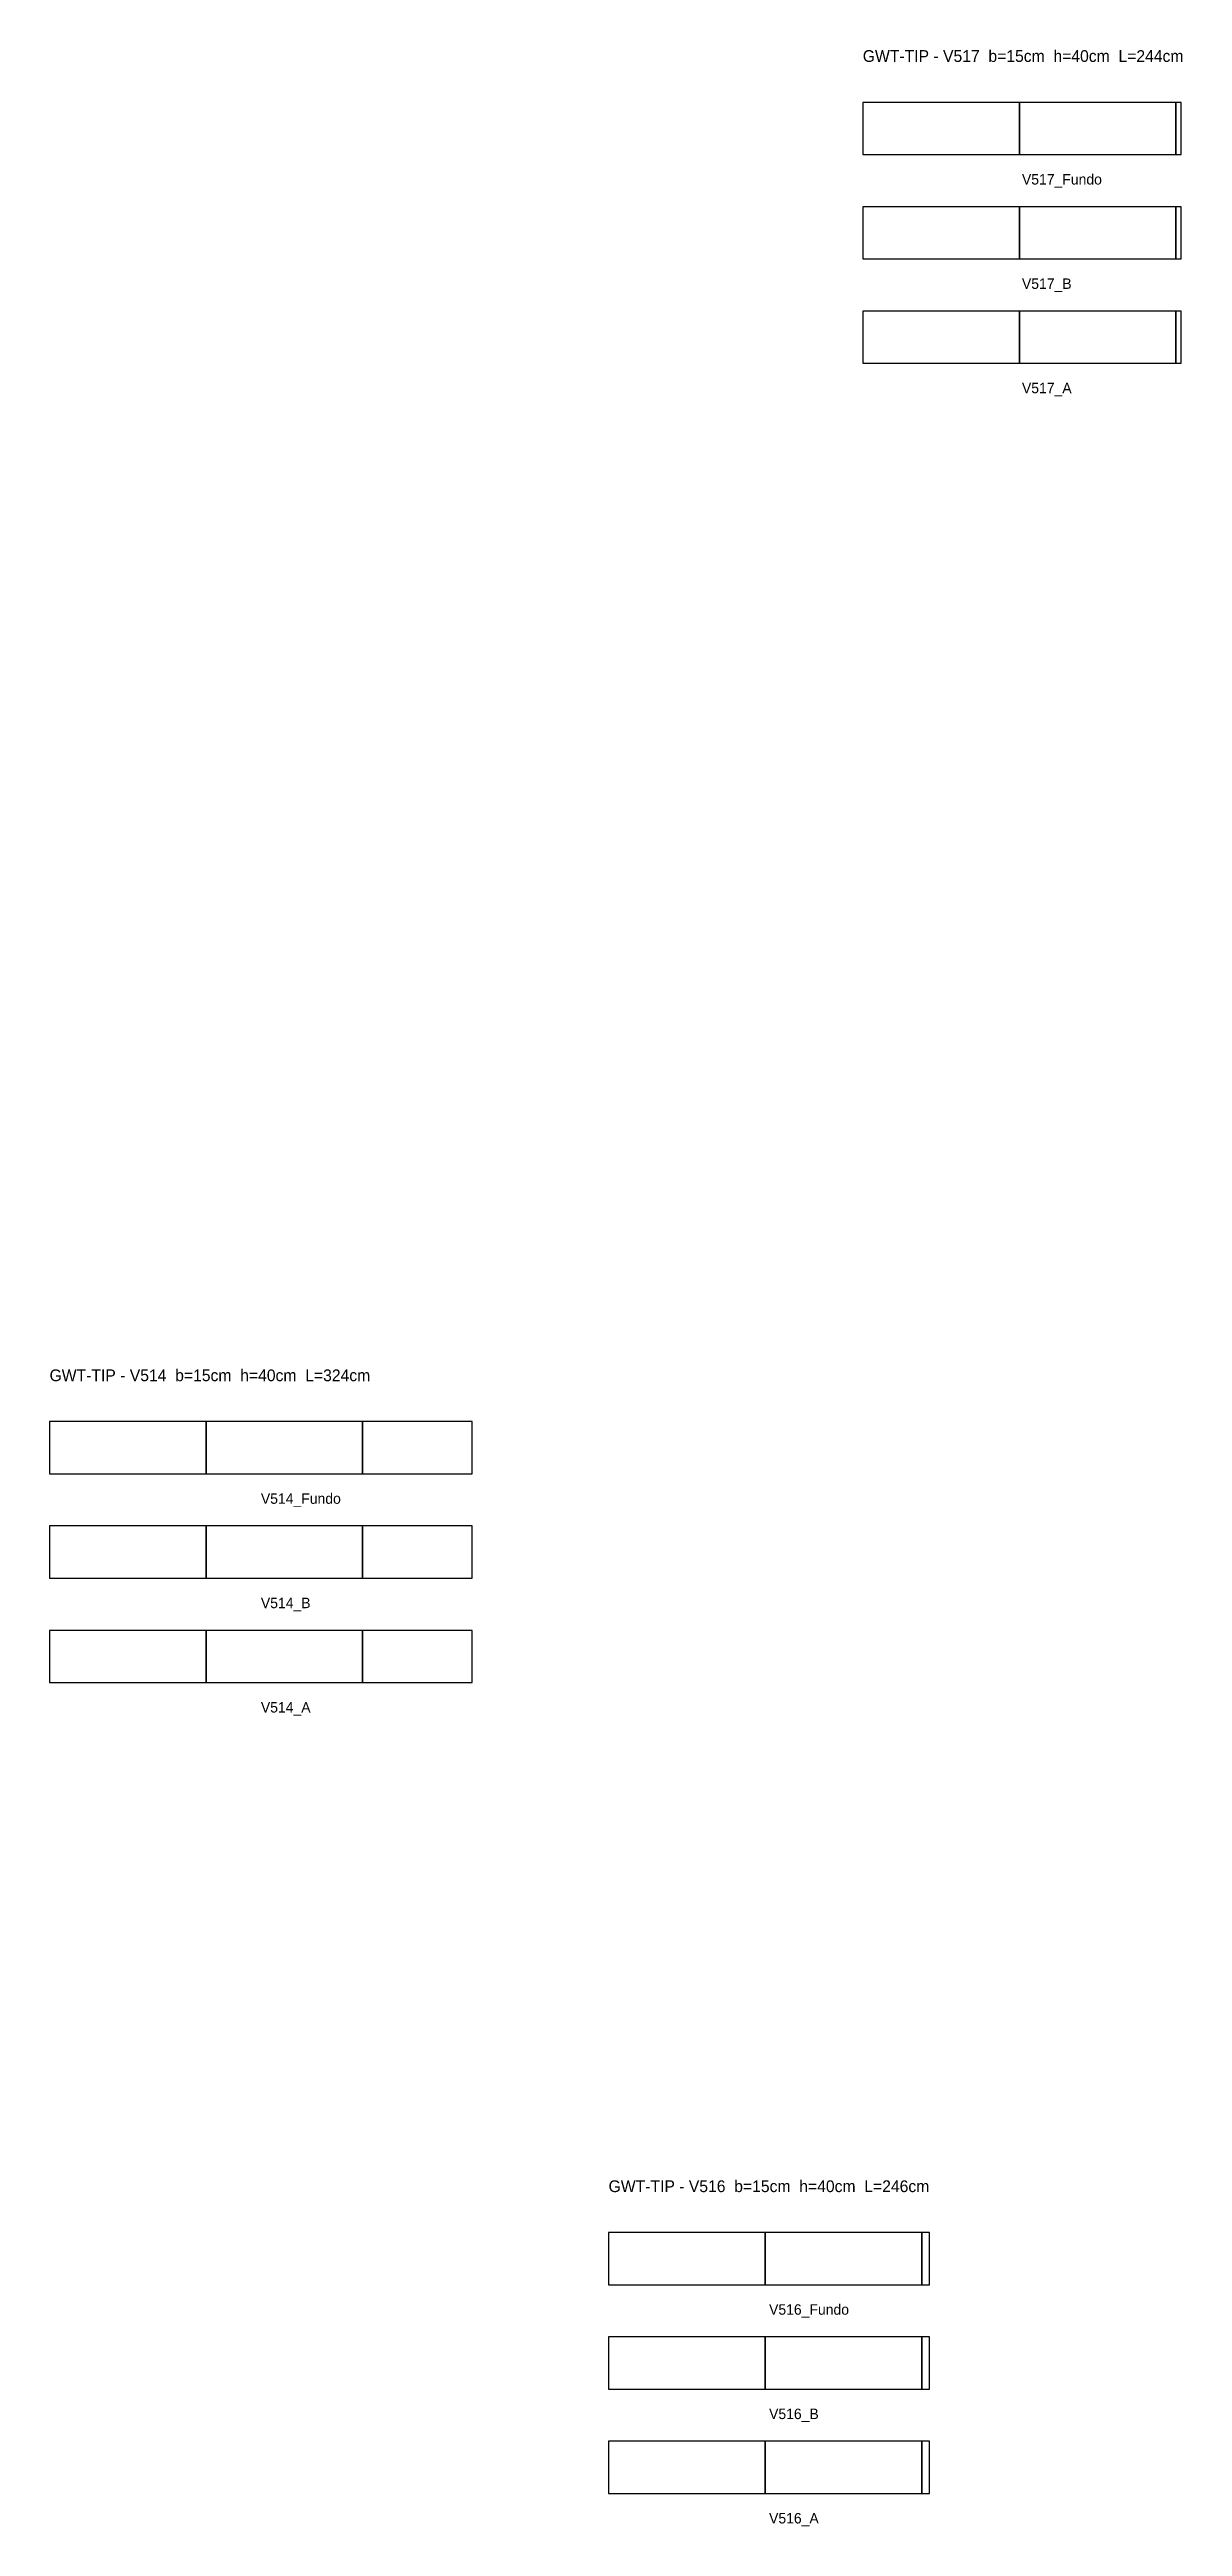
# Model space of a CAD drawing. Header units: metres. Extents: x -162 to 19445, y -6125 to 28582.
# Drawn here: x 14313 to 15181, y 24962 to 26861 of the extents above; entities that cross this region are included whole.
import ezdxf

# ---------------------------------------------------------------- set-up
doc = ezdxf.new("R2010")
doc.units = ezdxf.units.M

msp = doc.modelspace()

# ---------------------------------------------------------------- texts
at = {"layer": 'NOMENCLATURA', "char_height": 9, "attachment_point": 1}
for s, insert in [('GWT-TIP - V517  b=15cm  h=40cm  L=244cm', (14936.21, 26860.35)), ('GWT-TIP - V514  b=15cm  h=40cm  L=324cm', (14312.86, 25849.01)), ('GWT-TIP - V516  b=15cm  h=40cm  L=246cm', (14741.38, 25227.38))]:
    msp.add_mtext(s, dxfattribs=dict(at, insert=insert))
at = {"layer": 'Texto Secao', "char_height": 8, "attachment_point": 1}
for s, insert in [('V517_Fundo', (15058.21, 26765.35)), ('V517_B', (15058.21, 26685.35)), ('V517_A', (15058.21, 26605.35)), ('V514_Fundo', (14474.86, 25754.01)), ('V514_B', (14474.86, 25674.01)), ('V514_A', (14474.86, 25594.01)), ('V516_Fundo', (14864.38, 25132.38)), ('V516_B', (14864.38, 25052.38)), ('V516_A', (14864.38, 24972.38))]:
    msp.add_mtext(s, dxfattribs=dict(at, insert=insert))

# ---------------------------------------------------------------- linework, layer by layer
at = {"layer": 'Paineis'}
for points in [[(14936.21, 26780.35), (15056.21, 26780.35), (15056.21, 26820.35), (14936.21, 26820.35)], [(15056.21, 26780.35), (15176.21, 26780.35), (15176.21, 26820.35), (15056.21, 26820.35)], [(15176.21, 26780.35), (15180.21, 26780.35), (15180.21, 26820.35), (15176.21, 26820.35)], [(14936.21, 26700.35), (15056.21, 26700.35), (15056.21, 26740.35), (14936.21, 26740.35)], [(15056.21, 26700.35), (15176.21, 26700.35), (15176.21, 26740.35), (15056.21, 26740.35)], [(15176.21, 26700.35), (15180.21, 26700.35), (15180.21, 26740.35), (15176.21, 26740.35)], [(14936.21, 26620.35), (15056.21, 26620.35), (15056.21, 26660.35), (14936.21, 26660.35)], [(15056.21, 26620.35), (15176.21, 26620.35), (15176.21, 26660.35), (15056.21, 26660.35)], [(15176.21, 26620.35), (15180.21, 26620.35), (15180.21, 26660.35), (15176.21, 26660.35)], [(14312.86, 25769.01), (14432.86, 25769.01), (14432.86, 25809.01), (14312.86, 25809.01)], [(14432.86, 25769.01), (14552.86, 25769.01), (14552.86, 25809.01), (14432.86, 25809.01)], [(14552.86, 25769.01), (14636.86, 25769.01), (14636.86, 25809.01), (14552.86, 25809.01)], [(14312.86, 25689.01), (14432.86, 25689.01), (14432.86, 25729.01), (14312.86, 25729.01)], [(14432.86, 25689.01), (14552.86, 25689.01), (14552.86, 25729.01), (14432.86, 25729.01)], [(14552.86, 25689.01), (14636.86, 25689.01), (14636.86, 25729.01), (14552.86, 25729.01)], [(14312.86, 25609.01), (14432.86, 25609.01), (14432.86, 25649.01), (14312.86, 25649.01)], [(14432.86, 25609.01), (14552.86, 25609.01), (14552.86, 25649.01), (14432.86, 25649.01)], [(14552.86, 25609.01), (14636.86, 25609.01), (14636.86, 25649.01), (14552.86, 25649.01)], [(14741.38, 25147.38), (14861.38, 25147.38), (14861.38, 25187.38), (14741.38, 25187.38)], [(14861.38, 25147.38), (14981.38, 25147.38), (14981.38, 25187.38), (14861.38, 25187.38)], [(14981.38, 25147.38), (14987.38, 25147.38), (14987.38, 25187.38), (14981.38, 25187.38)], [(14741.38, 25067.38), (14861.38, 25067.38), (14861.38, 25107.38), (14741.38, 25107.38)], [(14861.38, 25067.38), (14981.38, 25067.38), (14981.38, 25107.38), (14861.38, 25107.38)], [(14981.38, 25067.38), (14987.38, 25067.38), (14987.38, 25107.38), (14981.38, 25107.38)], [(14741.38, 24987.38), (14861.38, 24987.38), (14861.38, 25027.38), (14741.38, 25027.38)], [(14861.38, 24987.38), (14981.38, 24987.38), (14981.38, 25027.38), (14861.38, 25027.38)], [(14981.38, 24987.38), (14987.38, 24987.38), (14987.38, 25027.38), (14981.38, 25027.38)]]:
    msp.add_lwpolyline(points, close=True, dxfattribs=at)

msp.set_redraw_order([(e.dxf.handle, doc.entitydb.next_handle()) for e in msp.query("TEXT MTEXT ATTDEF DIMENSION ARC_DIMENSION")])  # texts and dimensions are drawn at this point

doc.saveas('drawing.dxf')
